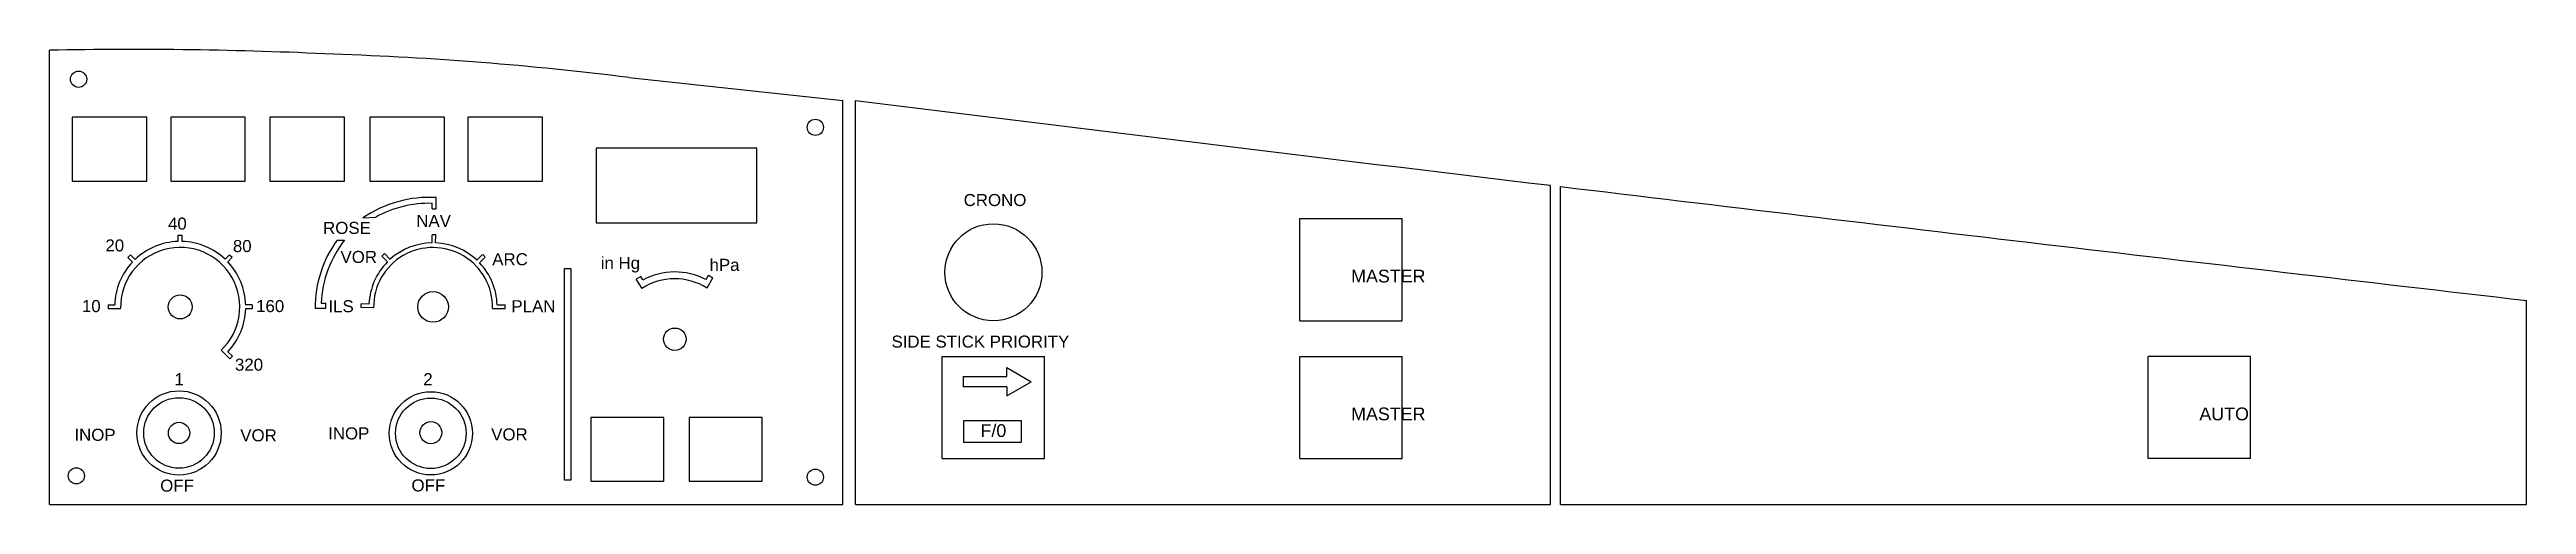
# Model space of a CAD drawing. Extents: x -28 to 311, y -2 to 142.
# Drawn here: x 104.45 to 123.53, y 45.12 to 48.63 of the extents above; entities that cross this region are included whole.
import ezdxf
from ezdxf.enums import TextEntityAlignment as Align

# ---------------------------------------------------------------- set-up
doc = ezdxf.new("R2010")
doc.units = 0
doc.header["$MEASUREMENT"] = 0
doc.layers.get('0').update_dxf_attribs({"linetype": 'CONTINUOUS'})
doc.styles.add('BOBCAD_DEFAULT_FNT', font='ARIAL.TTF', dxfattribs={"height": 2.359074})
doc.styles.add('HELV_FNT', font='ARIAL.TTF', dxfattribs={"height": 2.359074})

msp = doc.modelspace()

# ---------------------------------------------------------------- texts
at = {"color": 1}
for s, height, style, p in [('CRONO', 0.0929, 'HELV_FNT', (111.491, 47.515)), ('40', 0.0929, 'BOBCAD_DEFAULT_FNT', (105.361, 47.333)), ('NAV', 0.0929, 'BOBCAD_DEFAULT_FNT', (107.274, 47.354)), ('20', 0.0929, 'BOBCAD_DEFAULT_FNT', (104.879, 47.165)), ('80', 0.0929, 'BOBCAD_DEFAULT_FNT', (105.861, 47.16)), ('ROSE', 0.0929, 'BOBCAD_DEFAULT_FNT', (106.556, 47.3)), ('VOR', 0.0929, 'BOBCAD_DEFAULT_FNT', (106.69, 47.076)), ('ARC', 0.0929, 'BOBCAD_DEFAULT_FNT', (107.859, 47.058)), ('in Hg', 0.0929, 'BOBCAD_DEFAULT_FNT', (108.695, 47.03)), ('hPa', 0.0929, 'BOBCAD_DEFAULT_FNT', (109.533, 47.015)), ('10', 0.0929, 'BOBCAD_DEFAULT_FNT', (104.698, 46.697)), ('160', 0.0929, 'BOBCAD_DEFAULT_FNT', (106.04, 46.697)), ('ILS', 0.0929, 'BOBCAD_DEFAULT_FNT', (106.597, 46.696)), ('PLAN', 0.0929, 'BOBCAD_DEFAULT_FNT', (108.007, 46.696)), ('SIDE STICK PRIORITY', 0.09288, 'HELV_FNT', (110.935, 46.423)), ('320', 0.0929, 'BOBCAD_DEFAULT_FNT', (105.877, 46.245)), ('1', 0.0929, 'BOBCAD_DEFAULT_FNT', (105.411, 46.133)), ('2', 0.0929, 'BOBCAD_DEFAULT_FNT', (107.328, 46.133)), ('INOP', 0.0929, 'BOBCAD_DEFAULT_FNT', (104.64, 45.704)), ('VOR', 0.0929, 'BOBCAD_DEFAULT_FNT', (105.918, 45.7)), ('INOP', 0.0929, 'BOBCAD_DEFAULT_FNT', (106.595, 45.715)), ('VOR', 0.0929, 'BOBCAD_DEFAULT_FNT', (107.851, 45.707)), ('OFF', 0.0929, 'BOBCAD_DEFAULT_FNT', (105.301, 45.312)), ('OFF', 0.0929, 'BOBCAD_DEFAULT_FNT', (107.237, 45.314))]:
    msp.add_text(s, height=height, dxfattribs=dict(at, style=style)).set_placement(p, align=Align.TOP_LEFT)
at = {"color": 1, "style": 'HELV_FNT'}
msp.add_text('F/0', height=0.0984, dxfattribs=at).set_placement((111.72, 45.69), align=Align.MIDDLE_CENTER)
at = {"color": 1, "char_height": 0.09843, "attachment_point": 1, "style": 'HELV_FNT'}
for s, insert in [('MASTER\\p\\p\\p\\pWARN', (114.476, 46.931, 0.039)), ('MASTER\\p\\p\\p\\pCAUT', (114.476, 45.868, 0.039)), ('AUTO\\p\\p\\p\\pLAND', (121.011, 45.868, 0.039))]:
    msp.add_mtext(s, dxfattribs=dict(at, insert=insert))

# ---------------------------------------------------------------- linework, layer by layer
at = {"color": 5, "linetype": 'CONTINUOUS'}
for p, q in [((104.448, 45.12), (104.448, 48.624)), ((108.913, 48.413), (110.559, 48.236)), ((105.199, 48.108), (104.624, 48.108)), ((104.624, 48.108), (104.624, 47.615)), ((105.199, 47.615), (105.199, 48.108)), ((105.956, 48.108), (105.382, 48.108)), ((105.382, 48.108), (105.382, 47.615)), ((105.956, 47.615), (105.956, 48.108)), ((106.72, 48.108), (106.146, 48.108)), ((106.146, 48.108), (106.146, 47.615)), ((106.72, 47.615), (106.72, 48.108)), ((107.49, 48.108), (106.916, 48.108)), ((106.916, 48.108), (106.916, 47.615)), ((107.49, 47.615), (107.49, 48.108)), ((108.247, 48.108), (107.672, 48.108)), ((107.672, 48.108), (107.672, 47.615)), ((108.247, 47.615), (108.247, 48.108)), ((110.559, 45.12), (110.559, 48.236)), ((110.657, 45.12), (110.657, 48.236)), ((109.897, 47.869), (108.659, 47.869)), ((108.659, 47.869), (108.659, 47.292)), ((109.897, 47.292), (109.897, 47.869)), ((104.624, 47.615), (105.199, 47.615)), ((105.382, 47.615), (105.956, 47.615)), ((106.146, 47.615), (106.72, 47.615)), ((106.916, 47.615), (107.49, 47.615)), ((107.672, 47.615), (108.247, 47.615)), ((116.011, 45.12), (116.011, 47.582)), ((116.09, 45.12), (116.09, 47.573)), ((114.082, 46.537), (114.082, 47.325)), ((114.082, 47.325), (114.869, 47.325)), ((114.869, 46.537), (114.869, 47.325)), ((108.659, 47.292), (109.897, 47.292)), ((123.531, 45.12), (123.531, 46.695)), ((114.082, 46.537), (114.869, 46.537)), ((111.326, 45.474), (111.326, 46.262)), ((111.326, 46.262), (112.114, 46.262)), ((112.114, 45.474), (112.114, 46.262)), ((114.082, 45.474), (114.082, 46.262)), ((114.082, 46.262), (114.869, 46.262)), ((114.869, 45.474), (114.869, 46.262)), ((120.617, 45.474), (120.617, 46.262)), ((121.405, 46.262), (120.617, 46.262)), ((120.617, 45.474), (120.617, 46.262)), ((121.405, 46.262), (120.617, 46.262)), ((121.405, 45.474), (121.405, 46.262)), ((121.405, 45.474), (121.405, 46.262)), ((109.181, 45.792), (108.619, 45.792)), ((108.619, 45.792), (108.619, 45.3)), ((109.181, 45.3), (109.181, 45.792)), ((109.938, 45.792), (109.376, 45.792)), ((109.376, 45.792), (109.376, 45.3)), ((109.938, 45.3), (109.938, 45.792)), ((111.326, 45.474), (112.114, 45.474)), ((114.082, 45.474), (114.869, 45.474)), ((121.405, 45.474), (120.617, 45.474)), ((121.405, 45.474), (120.617, 45.474)), ((108.619, 45.3), (109.181, 45.3)), ((109.376, 45.3), (109.938, 45.3)), ((104.448, 45.12), (110.559, 45.12)), ((110.657, 45.12), (116.011, 45.12)), ((116.09, 45.12), (123.531, 45.12))]:
    msp.add_line(p, q, dxfattribs=at)
at = {"color": 1, "linetype": 'CONTINUOUS'}
for p, q in [((106.863, 47.33), (106.961, 47.337)), ((107.397, 47.401), (107.397, 47.442)), ((107.397, 47.401), (107.426, 47.401)), ((107.426, 47.401), (107.426, 47.487)), ((105.438, 47.198), (105.438, 47.149)), ((105.438, 47.198), (105.467, 47.198)), ((105.467, 47.198), (105.467, 47.149)), ((106.664, 47.16), (106.72, 47.159)), ((107.395, 47.138), (107.395, 47.2)), ((107.423, 47.138), (107.424, 47.2)), ((105.052, 47.025), (105.072, 47.045)), ((105.052, 47.025), (105.087, 46.99)), ((105.072, 47.045), (105.107, 47.01)), ((105.836, 47.047), (105.801, 47.012)), ((105.856, 47.027), (105.821, 46.992)), ((105.836, 47.047), (105.856, 47.027)), ((107.052, 46.992), (107.009, 47.036)), ((107.073, 47.011), (107.03, 47.056)), ((107.741, 47.004), (107.785, 47.048)), ((107.761, 46.984), (107.805, 47.028)), ((108.417, 46.941), (108.465, 46.941)), ((108.417, 45.308), (108.417, 46.941)), ((108.465, 46.941), (108.465, 45.308)), ((109.003, 46.878), (108.968, 46.859)), ((109.013, 46.786), (108.968, 46.859)), ((109.02, 46.852), (109.003, 46.878)), ((109.506, 46.856), (109.524, 46.888)), ((109.514, 46.79), (109.559, 46.869)), ((109.524, 46.888), (109.559, 46.869)), ((104.901, 46.661), (104.901, 46.632)), ((104.901, 46.661), (104.951, 46.661)), ((104.901, 46.632), (104.996, 46.632)), ((106.009, 46.659), (105.959, 46.659)), ((106.009, 46.63), (105.959, 46.63)), ((106.009, 46.659), (106.009, 46.63)), ((106.495, 46.634), (106.576, 46.634)), ((106.541, 46.673), (106.576, 46.673)), ((106.576, 46.634), (106.576, 46.673)), ((106.944, 46.638), (106.847, 46.639)), ((106.909, 46.666), (106.848, 46.667)), ((107.861, 46.632), (107.958, 46.632)), ((107.896, 46.661), (107.958, 46.661)), ((105.837, 46.243), (105.77, 46.31)), ((105.857, 46.263), (105.822, 46.298)), ((105.837, 46.243), (105.857, 46.263)), ((111.488, 46.106), (111.824, 46.106)), ((111.488, 46.106), (111.488, 46.027)), ((111.824, 46.027), (111.488, 46.027)), ((111.824, 46.106), (111.824, 46.176)), ((111.824, 46.176), (112.012, 46.067)), ((111.824, 45.957), (112.012, 46.067)), ((111.824, 46.027), (111.824, 45.957)), ((111.493, 45.769), (111.933, 45.769)), ((111.493, 45.598), (111.493, 45.769)), ((111.933, 45.769), (111.933, 45.598)), ((111.933, 45.598), (111.493, 45.598)), ((108.465, 45.308), (108.417, 45.308))]:
    msp.add_line(p, q, dxfattribs=at)
at = {"color": 7, "linetype": 'CONTINUOUS'}
for centre in [(104.672, 48.4), (110.348, 48.029), (104.655, 45.341), (110.348, 45.331)]:
    msp.add_circle(centre, 0.0625, dxfattribs=at)
at = {"color": 5, "linetype": 'CONTINUOUS'}
for centre, radius in [((111.72, 46.911), 0.374), ((107.403, 46.644), 0.118), ((107.403, 46.644), 0.118), ((105.455, 46.644), 0.0927), ((109.266, 46.395), 0.0863), ((105.446, 45.672), 0.0822), ((107.386, 45.674), 0.0849)]:
    msp.add_circle(centre, radius, dxfattribs=at)
at = {"color": 1, "linetype": 'CONTINUOUS'}
for centre, radius in [((105.446, 45.672), 0.325), ((107.386, 45.669), 0.321), ((105.446, 45.672), 0.272), ((107.386, 45.669), 0.272)]:
    msp.add_circle(centre, radius, dxfattribs=at)
at = {"color": 5, "linetype": 'CONTINUOUS'}
for centre, radius, start, end in [((105.078, 15.301), 33.329, 87.3198, 91.0828), ((105.825, 23.775), 24.831, 82.8566, 88.1247), ((311.424, 1670.44), 1634.581, 262.944823, 263.133898), ((311.424, 1670.44), 1634.581, 263.136678, 263.399311)]:
    msp.add_arc(centre, radius, start, end, dxfattribs=at)
at = {"color": 1, "linetype": 'CONTINUOUS'}
for centre, radius, start, end in [((107.375, 46.583), 0.906, 86.724, 124.3975), ((107.375, 46.583), 0.86, 88.4776, 118.7309), ((105.455, 46.644), 0.505, 91.8914, 133.564), ((105.455, 46.644), 0.505, 46.7615, 88.6544), ((107.4, 46.632), 0.906, 144.3759, 179.8977), ((107.4, 46.632), 0.86, 142.2336, 177.2953), ((107.403, 46.644), 0.494, 90.9207, 131.9666), ((107.403, 46.644), 0.556, 87.8211, 90.7606), ((107.403, 46.644), 0.494, 46.7142, 87.6124), ((105.455, 46.644), 0.505, 136.801, 178.1684), ((105.455, 46.644), 0.459, 313.2279, 181.5433), ((105.455, 46.644), 0.505, 1.6475, 43.5245), ((107.403, 46.644), 0.494, 135.2748, 177.4398), ((107.403, 46.644), 0.458, 358.453, 180.8587), ((107.403, 46.644), 0.556, 132.1752, 135.1147), ((107.403, 46.644), 0.494, 1.8719, 43.4059), ((107.403, 46.644), 0.556, 43.6146, 46.5541), ((109.266, 46.395), 0.466, 57.8578, 122.9719), ((109.266, 46.395), 0.519, 62.5288, 118.4202), ((105.455, 46.644), 0.505, 316.6445, 358.4105), ((107.403, 46.644), 0.556, 177.6485, 180.588), ((107.403, 46.644), 0.556, 358.7237, 1.6632)]:
    msp.add_arc(centre, radius, start, end, dxfattribs=at)

msp.set_redraw_order([(e.dxf.handle, doc.entitydb.next_handle()) for e in msp.query("TEXT MTEXT ATTDEF DIMENSION ARC_DIMENSION")])  # texts and dimensions are drawn at this point

doc.saveas('drawing.dxf')
